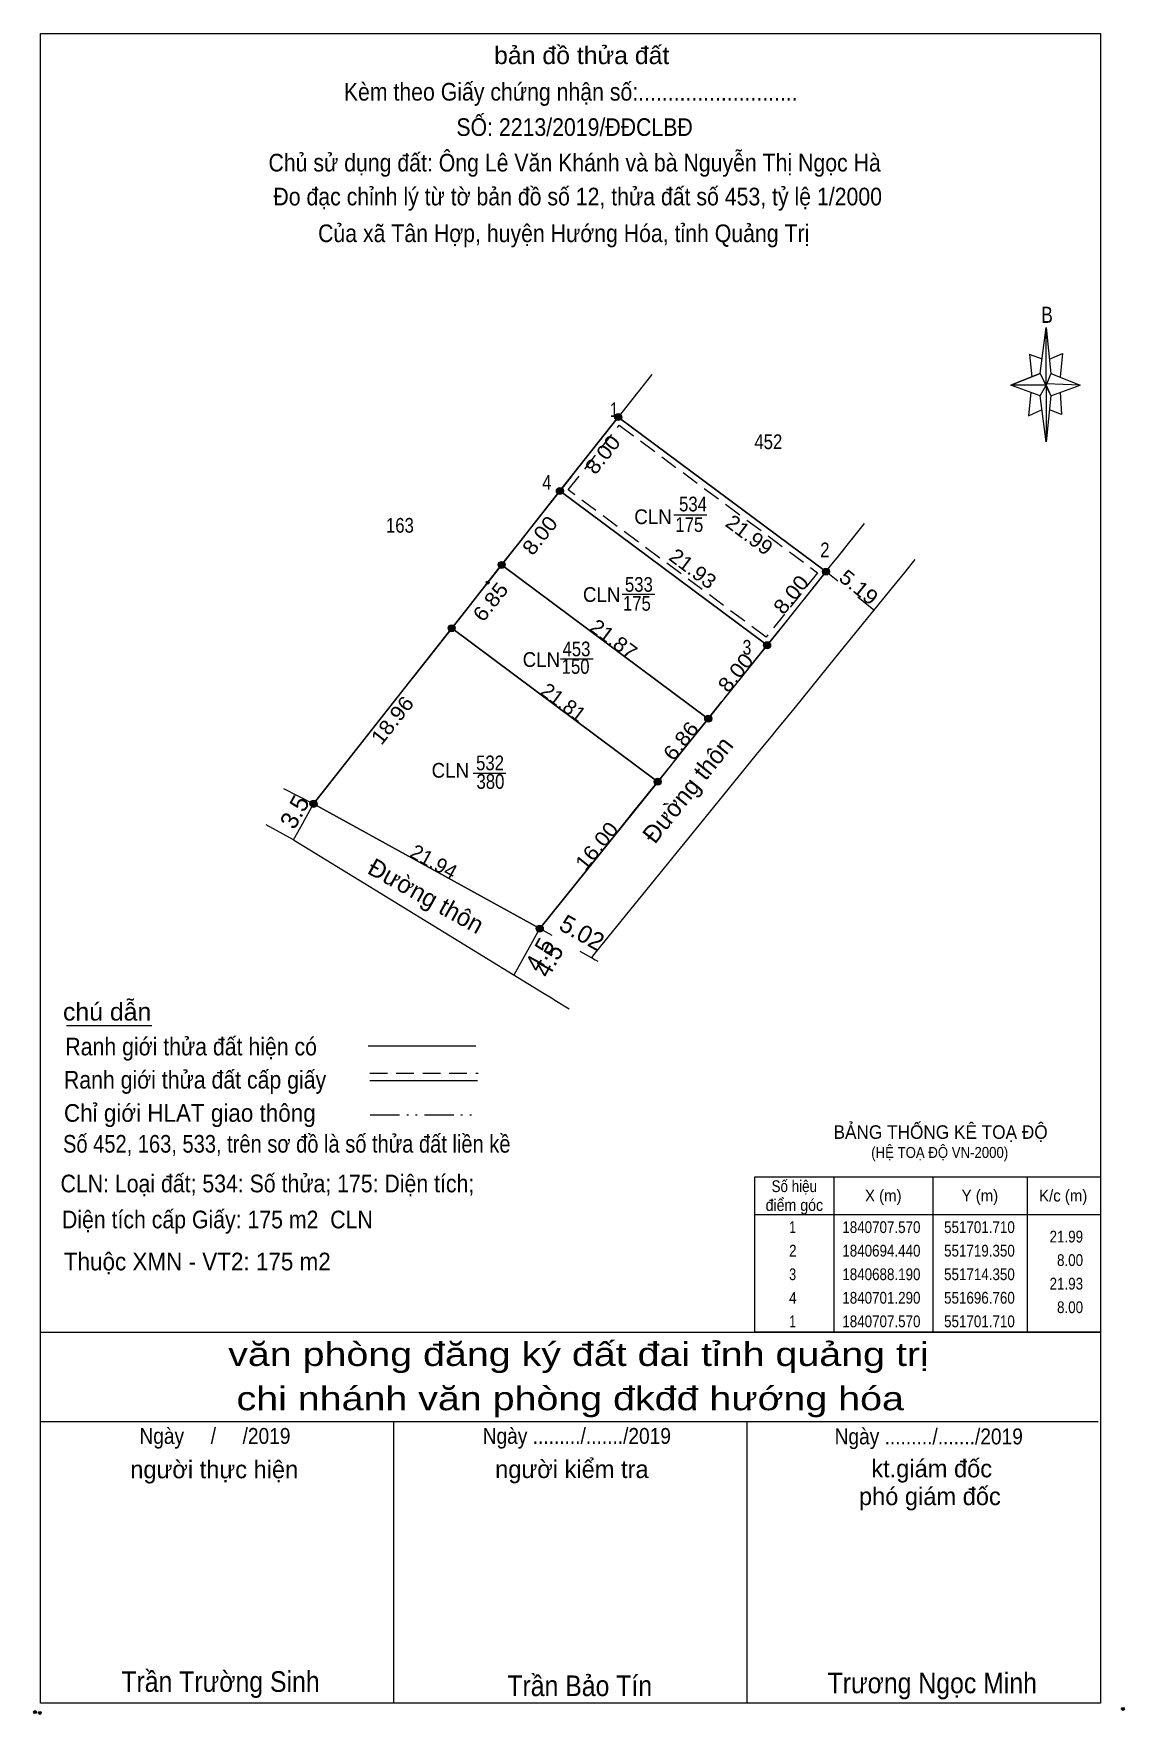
# Model space of a CAD drawing. Header units: metres. Extents: x 551540 to 551982, y 1840033 to 1840773.
# Drawn here: x 551540.8 to 551633.4, y 1840492.6 to 1840635.3 of the extents above; entities that cross this region are included whole.
import ezdxf
from ezdxf.enums import TextEntityAlignment as Align

# ---------------------------------------------------------------- set-up
doc = ezdxf.new("R2010")
doc.units = ezdxf.units.M
doc.header["$LTSCALE"] = 0.5
doc.header["$PDMODE"] = 32
doc.header["$PDSIZE"] = 0.25
doc.linetypes.add('DASH_DOUBLE_DOT', pattern=[9.2, 5, -1.2, 0.3, -1.2, 0.3, -1.2])
doc.linetypes.add('MEDIUM_DASHED', pattern=[4.5, 3, -1.5])
for name, color, linetype, lineweight in [('1', 7, 'Continuous', 13), ('10', 7, 'Continuous', 13), ('17', 7, 'Continuous', 13), ('23', 7, 'Continuous', 13), ('5', 7, 'Continuous', 13), ('6', 7, 'Continuous', 13), ('63', 7, 'Continuous', 13)]:
    doc.layers.add(name, color=color, linetype=linetype, lineweight=lineweight)

msp = doc.modelspace()

# ---------------------------------------------------------------- texts
at = {"layer": '1'}
for s, width, p in [('452', 0.85, (551603.185, 1840600.03)), ('CLN', 0.95, (551593.395, 1840593.66)), ('534', 0.85, (551596.79, 1840594.74)), ('163', 0.85, (551571.905, 1840592.93)), ('175', 0.85, (551596.475, 1840592.99)), ('CLN', 0.95, (551589.035, 1840587.05)), ('533', 0.85, (551592.195, 1840587.91)), ('175', 0.85, (551592.025, 1840586.3)), ('453', 0.85, (551586.895, 1840582.43)), ('CLN', 0.95, (551583.915, 1840581.53)), ('150', 0.85, (551586.82, 1840580.94)), ('532', 0.85, (551579.555, 1840572.75)), ('CLN', 0.95, (551576.185, 1840572.12)), ('380', 0.85, (551579.59, 1840571.17))]:
    msp.add_text(s, height=1.25, dxfattribs=dict(at, width=width)).set_placement(p, align=Align.CENTER)
at = {"layer": '1', "width": 1.1}
msp.add_text('5.19', height=1.25, rotation=321.254, dxfattribs=at).set_placement((551610.4688, 1840587.8133), align=Align.CENTER)
at = {"layer": '1'}
for s, height, width, p in [('BẢNG THỐNG KÊ TOẠ ĐỘ ', 1.15, 0.95, (551608.72, 1840541.44)), ('(HỆ TOẠ ĐỘ VN-2000)', 0.93, 0.9, (551611.92, 1840539.82))]:
    msp.add_text(s, height=height, dxfattribs=dict(at, width=width)).set_placement(p)
at = {"layer": '23'}
for s, rotation, p in [('Đường thôn', 51.269, (551596.929, 1840570.6207)), ('3.5', 61.089, (551563.6235, 1840568.8524)), ('Đường thôn', 330.885, (551573.7601, 1840561.4128)), ('Đường thôn', 330.885, (551573.7601, 1840561.4128)), ('5.02', 330.68, (551586.9977, 1840558.3079)), ('4.5', 61.044, (551584.4346, 1840556.7319)), ('4.5', 61.044, (551585.1946, 1840556.2419))]:
    msp.add_text(s, height=1.5, rotation=rotation, dxfattribs=at).set_placement(p, align=Align.CENTER)
at = {"layer": '5'}
for s, height, width, p in [('bản đồ thửa đất', 1.5, 1.05, (551587.34, 1840632.73)), ('Kèm theo Giấy chứng nhận số:...........................', 1.5, 0.9, (551586.41, 1840629.63)), ('SỐ: 2213/2019/ĐĐCLBĐ', 1.5, 0.9, (551586.735, 1840626.63)), ('Chủ sử dụng đất: Ông Lê Văn Khánh và bà Nguyễn Thị Ngọc Hà', 1.5, 0.9, (551586.74, 1840623.61)), ('Đo đạc chỉnh lý từ tờ bản đồ số 12, thửa đất số 453, tỷ lệ 1/2000 ', 1.5, 0.9, (551587.25, 1840620.73)), ('Của xã Tân Hợp, huyện Hướng Hóa, tỉnh Quảng Trị', 1.5, 0.9, (551585.81, 1840617.61)), ('B', 1.378, 0.8, (551626.85, 1840610.75)), ('văn phòng đăng ký đất đai tỉnh quảng trị', 2, 1.25, (551587.065, 1840522.15)), ('chi nhánh văn phòng đkđđ hướng hóa', 2, 1.25, (551586.365, 1840518.39)), ('Ngày     /     /2019', 1.35, 0.9, (551556.2, 1840515.53)), ('Ngày ........./......./2019', 1.35, 0.9, (551586.925, 1840515.53)), ('Ngày ........./......./2019', 1.35, 0.9, (551616.805, 1840515.49)), ('Trần Trường Sinh', 1.75, 0.9, (551556.67, 1840494.47)), ('Trần Bảo Tín', 1.75, 0.9, (551587.17, 1840494.11)), ('Trương Ngọc Minh', 1.75, 0.9, (551617.105, 1840494.35))]:
    msp.add_text(s, height=height, dxfattribs=dict(at, width=width)).set_placement(p, align=Align.CENTER)
for s, p in [('người thực hiện', (551556.14, 1840512.61)), ('người kiểm tra', (551586.505, 1840512.63)), ('kt.giám đốc', (551617.055, 1840512.69)), ('phó giám đốc', (551616.9, 1840510.33))]:
    msp.add_text(s, height=1.5, dxfattribs=at).set_placement(p, align=Align.CENTER)
at = {"layer": '6'}
for s, width, p in [('chú dẫn', 1.05, (551543.3, 1840551.49)), ('Ranh giới thửa đất hiện có ', 0.9, (551543.5, 1840548.53)), ('Ranh giới thửa đất cấp giấy', 0.9, (551543.38, 1840545.71)), ('Chỉ giới HLAT giao thông', 0.95, (551543.38, 1840542.89)), ('Số 452, 163, 533, trên sơ đồ là số thửa đất liền kề', 0.85, (551543.3, 1840540.27)), ('CLN: Loại đất; 534: Số thửa; 175: Diện tích;', 0.9, (551543.09, 1840536.9)), ('Diện tích cấp Giấy: 175 m2  CLN', 0.9, (551543.21, 1840533.84)), ('Thuộc XMN - VT2: 175 m2', 0.95, (551543.37, 1840530.27))]:
    msp.add_text(s, height=1.5, dxfattribs=dict(at, width=width)).set_placement(p)
at = {"layer": '63'}
for s, height, width, p in [(' 1', 1.25, 0.75, (551590.44, 1840602.75)), (' 4', 1.25, 0.85, (551584.77, 1840596.57)), (' 2', 1.25, 0.85, (551608.38, 1840590.84)), (' 3', 1.25, 0.8, (551601.74, 1840582.57)), ('21.99', 1, 0.85, (551629.91, 1840532.64)), ('8.00', 1, 0.85, (551629.91, 1840530.64)), ('21.93', 1, 0.85, (551629.91, 1840528.64)), ('8.00', 1, 0.85, (551629.91, 1840526.64))]:
    msp.add_text(s, height=height, dxfattribs=dict(at, width=width)).set_placement(p, align=Align.RIGHT)
for s, rotation, width, p in [('8.00', 51.754, 1.1, (551589.613, 1840599.1781)), ('8.00', 51.754, 1.1, (551584.283, 1840592.3081)), ('21.99', 323.339, 1.05, (551601.2018, 1840592.244)), ('21.93', 323.323, 1.05, (551596.4017, 1840589.3782)), ('8.00', 51.34, 1.1, (551605.6017, 1840587.2796)), ('6.85', 51.758, 1.1, (551580.087, 1840586.6681)), ('21.87', 323.329, 1.05, (551589.6817, 1840583.381)), ('21.87', 323.329, 1.05, (551589.6817, 1840583.381)), ('8.00', 51.295, 1.1, (551600.8933, 1840580.6492)), ('18.96', 51.807, 1.1, (551571.7528, 1840576.6086)), ('6.86', 51.275, 1.1, (551596.25, 1840574.854)), ('16.00', 51.267, 1.1, (551589.1009, 1840565.929))]:
    msp.add_text(s, height=1.25, rotation=rotation, dxfattribs=dict(at, width=width)).set_placement(p, align=Align.CENTER)
for s, rotation, p in [('21.81', 323.314, (551585.4116, 1840578.0202)), ('21.81', 323.314, (551585.4116, 1840578.0202)), ('21.94', 331.11, (551574.4831, 1840564.4354))]:
    msp.add_text(s, height=1.25, rotation=rotation, dxfattribs=at).set_placement(p, align=Align.CENTER)
for s, width, p in [('Số hiệu', 0.85, (551605.39, 1840536.92)), ('điểm góc', 0.9, (551605.395, 1840535.32)), ('X (m)', 0.95, (551612.945, 1840536.12)), ('Y (m)', 0.95, (551621.15, 1840536.12)), ('K/c (m)', 0.95, (551628.22, 1840536.12)), (' 1', 0.75, (551605.105, 1840533.44)), ('1840707.570', 0.85, (551612.785, 1840533.44)), ('551701.710', 0.85, (551621.11, 1840533.44)), (' 2', 0.85, (551605.105, 1840531.44)), ('1840694.440', 0.85, (551612.785, 1840531.44)), ('551719.350', 0.85, (551621.11, 1840531.44)), (' 3', 0.8, (551605.1, 1840529.44)), ('1840688.190', 0.85, (551612.785, 1840529.44)), ('551714.350', 0.85, (551621.11, 1840529.44)), (' 4', 0.85, (551605.11, 1840527.44)), ('1840701.290', 0.85, (551612.785, 1840527.44)), ('551696.760', 0.85, (551621.11, 1840527.44)), (' 1', 0.75, (551605.105, 1840525.44)), ('1840707.570', 0.85, (551612.785, 1840525.44)), ('551701.710', 0.85, (551621.11, 1840525.44))]:
    msp.add_text(s, height=1, dxfattribs=dict(at, width=width)).set_placement(p, align=Align.CENTER)

# ---------------------------------------------------------------- hatches: boundary and pattern name
at = {"layer": '1'}
for points in [[(551590.74, 1840602.75, 1), (551590.14, 1840602.75, 1)], [(551585.79, 1840596.47, 1), (551585.19, 1840596.47, 1)], [(551580.84, 1840590.19, 1), (551580.24, 1840590.19, 1)], [(551608.38, 1840589.62, 1), (551607.78, 1840589.62, 1)], [(551576.6, 1840584.81, 1), (551576, 1840584.81, 1)], [(551603.38, 1840583.37, 1), (551602.78, 1840583.37, 1)], [(551598.38, 1840577.13, 1), (551597.78, 1840577.13, 1)], [(551594.09, 1840571.78, 1), (551593.49, 1840571.78, 1)], [(551564.87, 1840569.9, 1), (551564.27, 1840569.9, 1)], [(551584.08, 1840559.3, 1), (551583.48, 1840559.3, 1)]]:
    msp.add_hatch(color=256, dxfattribs=at).paths.add_polyline_path(points)

# ---------------------------------------------------------------- linework, layer by layer
for p, q in [((551609.1, 1840588.8), (551608.09, 1840589.61)), ((551612.14, 1840586.36), (551610.78, 1840587.45))]:
    msp.add_line(p, q, dxfattribs=at)
at = {"layer": '1', "linetype": 'MEDIUM_DASHED'}
msp.add_lwpolyline([(551590.53, 1840602.06), (551607.37, 1840589.53), (551602.99, 1840584.06), (551586.2, 1840596.56)], close=True, dxfattribs=at)
at = {"layer": '1'}
for points in [[(551586.57, 1840597.84), (551590.44, 1840602.75), (551608.08, 1840589.62), (551603.81, 1840584.28)], [(551603.81, 1840584.28), (551603.08, 1840583.37), (551585.49, 1840596.47), (551586.57, 1840597.84)], [(551581.99, 1840592.03), (551585.49, 1840596.47), (551603.08, 1840583.37), (551599.24, 1840578.58)], [(551599.24, 1840578.58), (551598.08, 1840577.13), (551580.54, 1840590.19), (551581.99, 1840592.03)], [(551577.18, 1840585.93), (551580.54, 1840590.19), (551598.08, 1840577.13), (551596.27, 1840574.87)], [(551596.27, 1840574.87), (551593.79, 1840571.78), (551576.3, 1840584.81), (551577.18, 1840585.93)]]:
    msp.add_lwpolyline(points, dxfattribs=at)
msp.add_lwpolyline([(551576.3, 1840584.81), (551593.79, 1840571.78), (551583.78, 1840559.3), (551564.57, 1840569.9)], close=True, dxfattribs=at)
for centre in [(551590.44, 1840602.75), (551585.49, 1840596.47), (551580.54, 1840590.19), (551608.08, 1840589.62), (551576.3, 1840584.81), (551603.08, 1840583.37), (551598.08, 1840577.13), (551593.79, 1840571.78), (551564.57, 1840569.9), (551583.78, 1840559.3)]:
    msp.add_circle(centre, 0.3, dxfattribs=at)
at = {"layer": '10'}
for p, q in [((551593.28, 1840606.36), (551592.13, 1840604.9)), ((551592.11, 1840604.87), (551590.44, 1840602.75)), ((551592.11, 1840604.87), (551590.44, 1840602.75)), ((551592.13, 1840604.9), (551592.11, 1840604.87)), ((551592.13, 1840604.9), (551592.11, 1840604.87)), ((551608.08, 1840589.62), (551590.44, 1840602.75)), ((551603.08, 1840583.37), (551585.49, 1840596.47)), ((551584.57, 1840595.31), (551583, 1840593.31)), ((551581.64, 1840591.58), (551579.36, 1840588.69)), ((551598.08, 1840577.13), (551580.54, 1840590.19)), ((551578.7, 1840587.85), (551577.49, 1840586.31)), ((551579.36, 1840588.69), (551578.7, 1840587.85)), ((551593.79, 1840571.78), (551576.3, 1840584.81)), ((551573.17, 1840580.83), (551572.69, 1840580.23)), ((551572.69, 1840580.23), (551564.57, 1840569.9)), ((551562.01, 1840571.21), (551564.57, 1840569.9)), ((551564.57, 1840569.9), (551583.78, 1840559.3))]:
    msp.add_line(p, q, dxfattribs=at)
for points in [[(551590.44, 1840602.75), (551586.57, 1840597.84), (551586.44, 1840597.67)], [(551586.44, 1840597.67), (551586.33, 1840597.53), (551584.57, 1840595.31)], [(551583, 1840593.31), (551581.99, 1840592.03), (551581.64, 1840591.58)], [(551577.49, 1840586.31), (551577.19, 1840585.93), (551573.17, 1840580.83)]]:
    msp.add_lwpolyline(points, dxfattribs=at)
msp.add_point((551579.36, 1840588.69), dxfattribs=at)
at = {"layer": '17'}
msp.add_line((551543.6, 1840551.08), (551550.84, 1840551.08), dxfattribs=at)
at = {"layer": '23'}
for p, q in [((551609.89, 1840591.87), (551611.36, 1840593.72)), ((551609.89, 1840591.87), (551610.39, 1840592.5)), ((551608.08, 1840589.62), (551609.13, 1840590.93)), ((551608.08, 1840589.62), (551609.13, 1840590.93)), ((551609.13, 1840590.93), (551609.89, 1840591.87)), ((551609.13, 1840590.93), (551609.5, 1840591.39)), ((551609.5, 1840591.39), (551609.89, 1840591.87)), ((551615.61, 1840590.64), (551614.74, 1840589.56)), ((551604.21, 1840584.77), (551608.09, 1840589.61)), ((551602.15, 1840582.2), (551603.82, 1840584.28)), ((551603.82, 1840584.28), (551604.03, 1840584.54)), ((551604.03, 1840584.54), (551604.21, 1840584.77)), ((551608.89, 1840582.35), (551605.34, 1840577.98)), ((551599.5, 1840578.89), (551599.91, 1840579.4)), ((551597, 1840575.78), (551599.25, 1840578.58)), ((551599.25, 1840578.58), (551599.48, 1840578.87)), ((551605.34, 1840577.98), (551604.13, 1840576.5)), ((551596.27, 1840574.87), (551596.65, 1840575.35)), ((551596.65, 1840575.35), (551597, 1840575.78)), ((551603.53, 1840575.76), (551602.16, 1840574.08)), ((551594.95, 1840573.22), (551595.47, 1840573.88)), ((551595.47, 1840573.88), (551596.27, 1840574.87)), ((551564.57, 1840569.9), (551583.78, 1840559.3)), ((551599.27, 1840570.52), (551588.57, 1840557.35)), ((551562.88, 1840566.84), (551560.55, 1840568.11)), ((551583.78, 1840559.3), (551589.83, 1840566.84)), ((551581.6, 1840555.36), (551583.78, 1840559.3)), ((551581.6, 1840555.36), (551583.78, 1840559.3)), ((551583.78, 1840559.3), (551584.79, 1840558.74)), ((551587.18, 1840557.39), (551588.15, 1840556.85)), ((551587.18, 1840557.39), (551588.15, 1840556.85)), ((551588.15, 1840556.85), (551588.16, 1840556.84)), ((551588.15, 1840556.85), (551588.16, 1840556.84)), ((551588.57, 1840557.35), (551588.16, 1840556.84)), ((551588.16, 1840556.84), (551588.49, 1840556.66)), ((551588.49, 1840556.66), (551588.72, 1840556.54)), ((551584.01, 1840553.87), (551584.91, 1840553.32)), ((551584.91, 1840553.32), (551585.07, 1840553.22)), ((551585.07, 1840553.22), (551586.27, 1840552.49)), ((551585.07, 1840553.22), (551586.27, 1840552.49))]:
    msp.add_line(p, q, dxfattribs=at)
for points in [[(551614.74, 1840589.56), (551613.83, 1840588.44), (551608.89, 1840582.35)], [(551599.48, 1840578.87), (551600.64, 1840580.32), (551602.15, 1840582.2)], [(551604.13, 1840576.5), (551603.96, 1840576.3), (551603.53, 1840575.76)], [(551602.16, 1840574.08), (551600.71, 1840572.29), (551599.27, 1840570.52)], [(551589.83, 1840566.84), (551591.8, 1840569.29), (551594.95, 1840573.22)], [(551562.88, 1840566.84), (551563.5, 1840567.95), (551564.57, 1840569.9)], [(551562.88, 1840566.84), (551563.5, 1840567.95), (551564.57, 1840569.9)], [(551562.88, 1840566.84), (551569.79, 1840562.6), (551584.01, 1840553.87)], [(551562.88, 1840566.84), (551569.79, 1840562.6), (551584.01, 1840553.87)], [(551588.16, 1840556.84), (551588.49, 1840556.66), (551588.72, 1840556.54)], [(551584.01, 1840553.87), (551584.91, 1840553.32), (551585.07, 1840553.22)]]:
    msp.add_lwpolyline(points, dxfattribs=at)
msp.add_point((551564.57, 1840569.9), dxfattribs=at)
at = {"layer": '5'}
for p, q in [((551626.27, 1840606.46), (551626.77, 1840610.36)), ((551627.17, 1840606.46), (551629.67, 1840605.46)), ((551626.27, 1840604.56), (551623.77, 1840605.46)), ((551627.17, 1840604.56), (551626.77, 1840600.66)), ((551627.97, 1840604.86), (551628.07, 1840602.96)), ((551628.07, 1840602.96), (551627.07, 1840603.36)), ((551541.39, 1840525.02), (551631.39, 1840525.02)), ((551541.39, 1840517.42), (551631.19, 1840517.42)), ((551541.39, 1840517.42), (551631.19, 1840517.42)), ((551541.39, 1840517.42), (551631.19, 1840517.42)), ((551571.39, 1840493.52), (551571.39, 1840517.42)), ((551601.39, 1840493.52), (551601.39, 1840517.42))]:
    msp.add_line(p, q, dxfattribs=at)
for points in [[(551541.39, 1840635.32), (551631.39, 1840635.32), (551631.39, 1840493.52), (551541.39, 1840493.52)], [(551626.77, 1840610.36), (551627.17, 1840606.46), (551626.77, 1840605.46)], [(551626.77, 1840605.46), (551623.77, 1840605.46), (551626.27, 1840606.46), (551627.17, 1840604.56), (551629.67, 1840605.46), (551626.77, 1840605.56)], [(551626.77, 1840605.46), (551626.77, 1840600.66), (551626.27, 1840604.56)]]:
    msp.add_lwpolyline(points, close=True, dxfattribs=at)
for points in [[(551626.47, 1840607.66), (551625.37, 1840608.06), (551625.57, 1840606.16)], [(551627.07, 1840607.66), (551628.17, 1840608.16), (551627.97, 1840606.16)], [(551626.77, 1840605.46), (551626.27, 1840606.46), (551623.77, 1840605.46)], [(551626.77, 1840605.46), (551627.17, 1840604.56), (551629.67, 1840605.46)], [(551625.47, 1840604.86), (551625.27, 1840602.86), (551626.37, 1840603.36)], [(551631.39, 1840493.52), (551541.39, 1840493.52), (551541.39, 1840517.42)]]:
    msp.add_lwpolyline(points, dxfattribs=at)
for p in [(551540.93, 1840492.75), (551541.33, 1840492.68)]:
    msp.add_point(p, dxfattribs=at)
at = {"layer": '6'}
for p, q in [((551569.2, 1840549.34), (551578.34, 1840549.34)), ((551569.34, 1840546.41), (551578.48, 1840546.41))]:
    msp.add_line(p, q, dxfattribs=at)
at = {"layer": '6', "linetype": 'MEDIUM_DASHED'}
msp.add_line((551569.34, 1840547.03), (551578.54, 1840547.03), dxfattribs=at)
at = {"layer": '6'}
msp.add_point((551633.29, 1840493.02), dxfattribs=at)
at = {"layer": '63'}
for p, q in [((551595.17, 1840594.44), (551597.95, 1840594.44)), ((551590.78, 1840587.72), (551593.56, 1840587.72)), ((551585.54, 1840582.2), (551588.32, 1840582.2)), ((551578.12, 1840572.51), (551580.9, 1840572.51)), ((551608.75, 1840538.22), (551608.75, 1840525.02)), ((551617.15, 1840538.22), (551617.15, 1840525.02)), ((551625.15, 1840538.22), (551625.15, 1840525.02)), ((551602.03, 1840535.02), (551631.39, 1840535.02))]:
    msp.add_line(p, q, dxfattribs=at)
at = {"layer": '63', "linetype": 'DASH_DOUBLE_DOT'}
msp.add_line((551569.38, 1840543.49), (551578.58, 1840543.49), dxfattribs=at)
at = {"layer": '63'}
msp.add_lwpolyline([(551602.03, 1840538.22), (551631.39, 1840538.22), (551631.39, 1840525.02), (551602.03, 1840525.02)], close=True, dxfattribs=at)

msp.set_redraw_order([(e.dxf.handle, doc.entitydb.next_handle()) for e in msp.query("TEXT MTEXT ATTDEF DIMENSION ARC_DIMENSION")])  # texts and dimensions are drawn at this point

doc.saveas('drawing.dxf')
